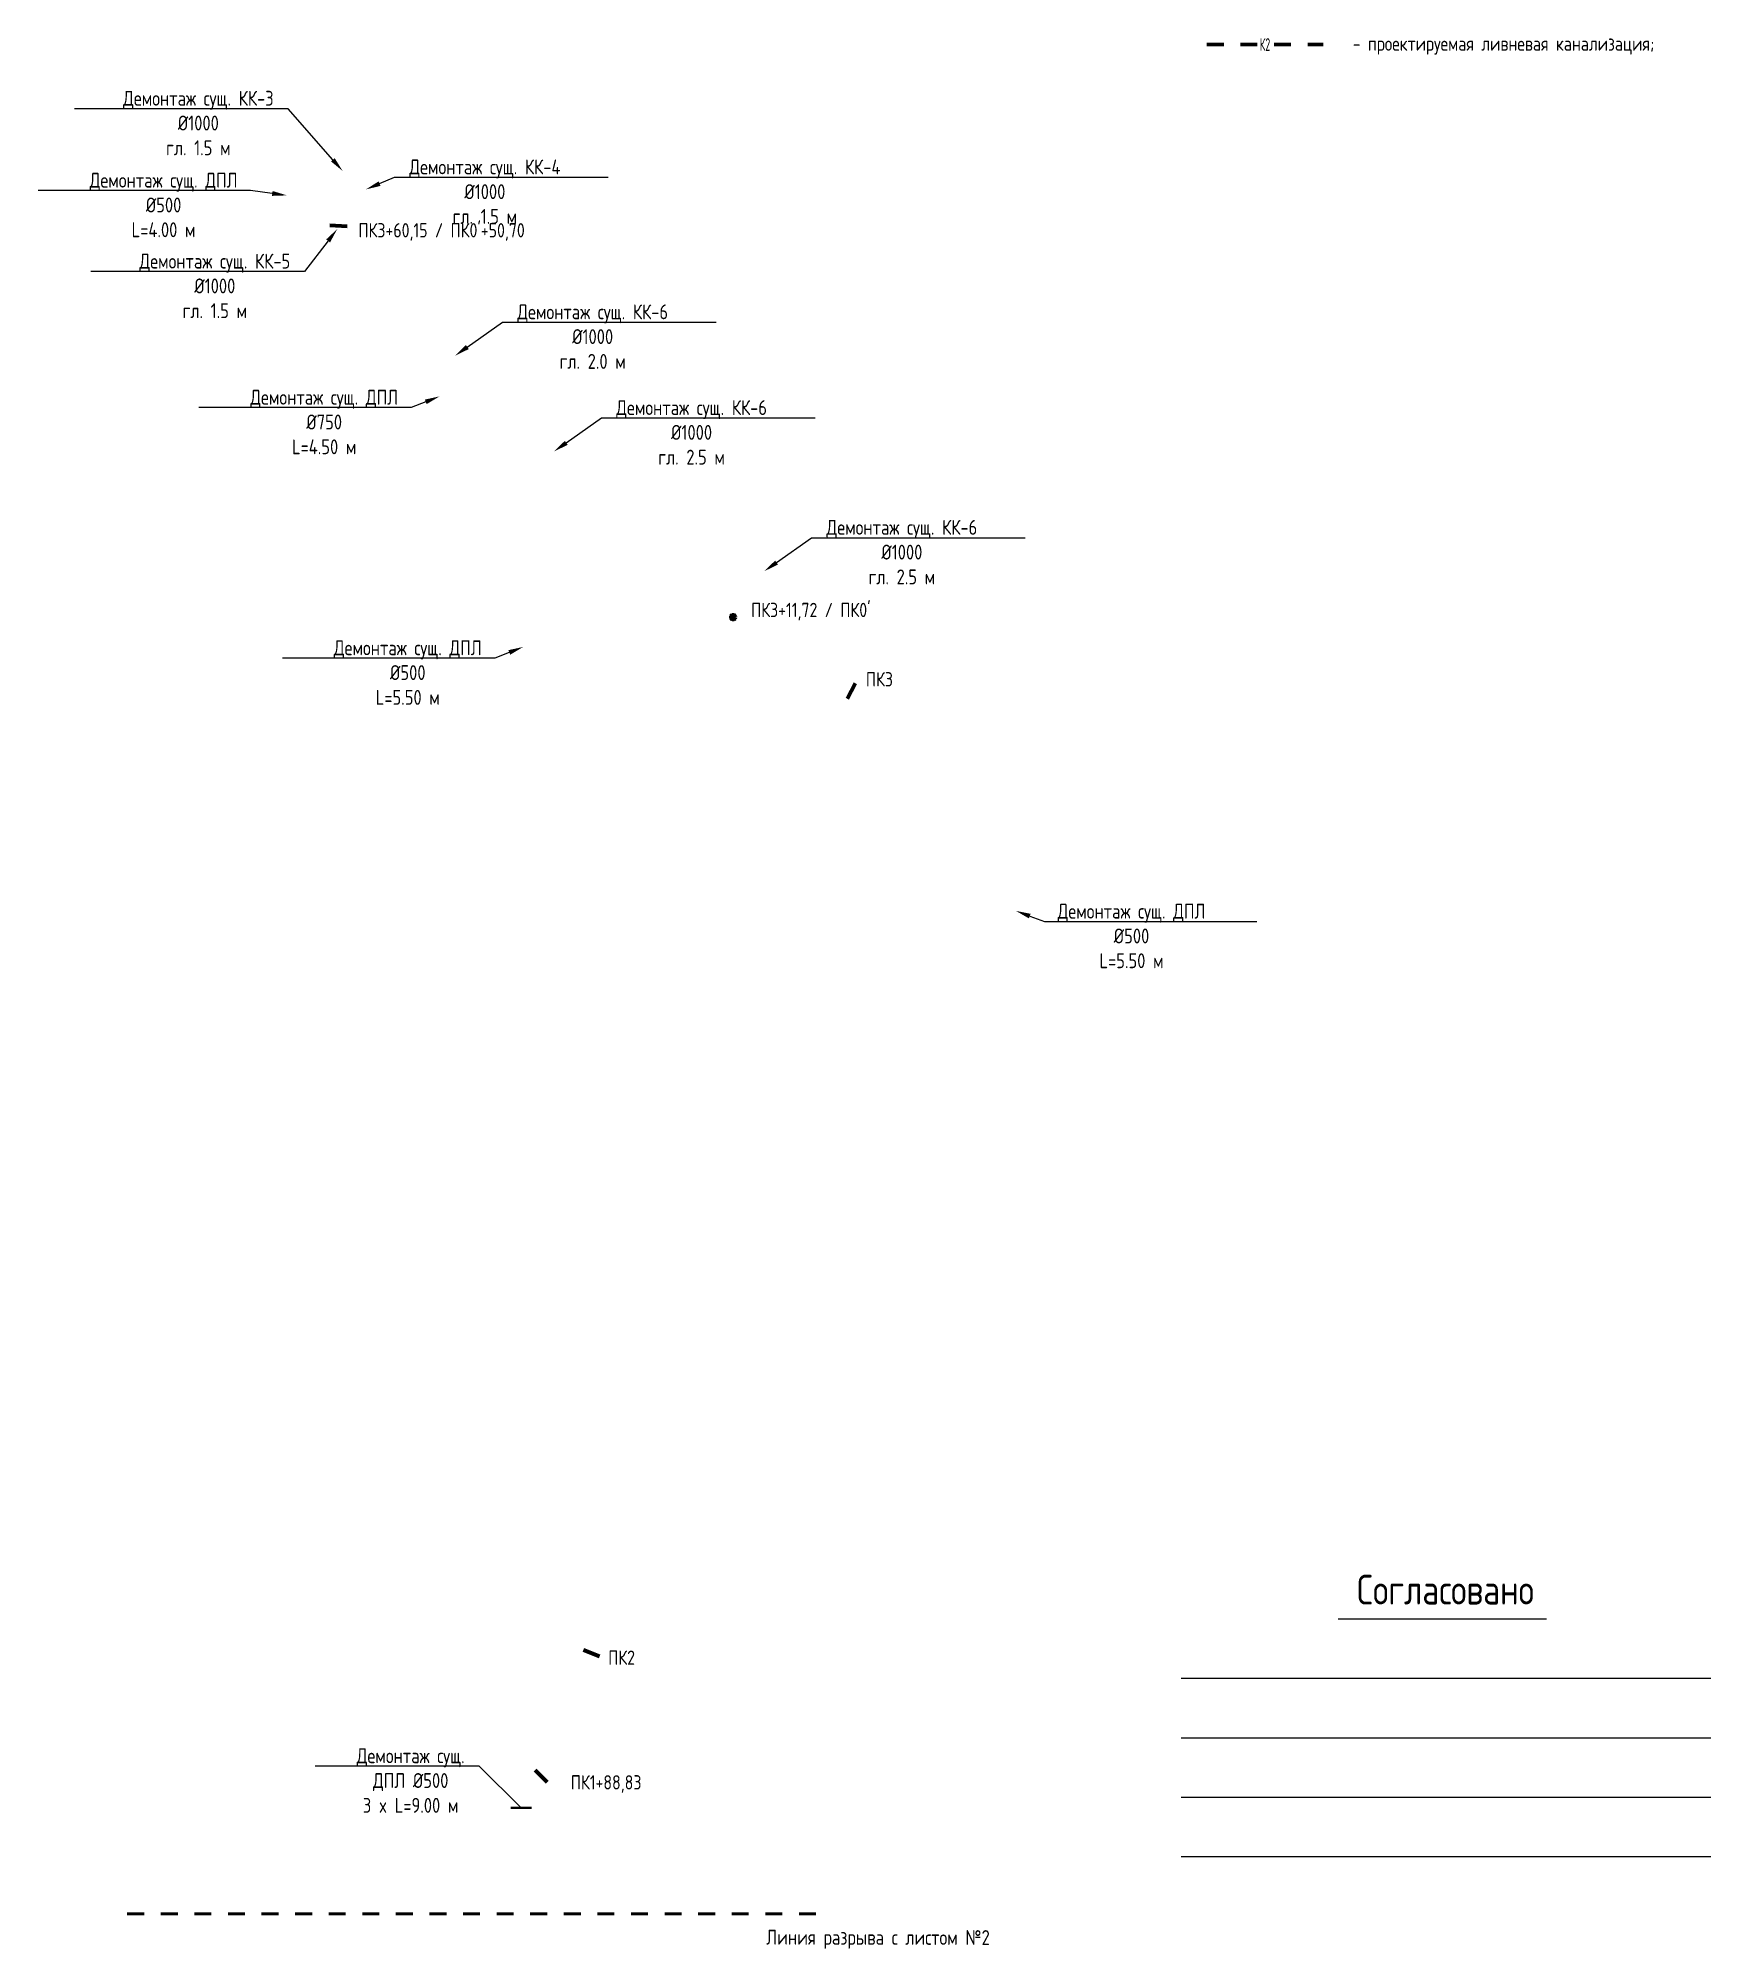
# Model space of a CAD drawing. Header units: millimetres. Extents: x 0 to 24353794, y -11289 to 22795266.
# Drawn here: x 23888701 to 24029252, y 22559417 to 22720024 of the extents above; entities that cross this region are included whole.
import ezdxf
from ezdxf import colors
from ezdxf.entities.mleader import LeaderData, LeaderLine
from ezdxf.math import Vec2, Vec3

# ---------------------------------------------------------------- set-up
doc = ezdxf.new("R2010")
doc.units = ezdxf.units.MM
doc.set_wipeout_variables(frame=1)
doc.linetypes.add('Штриховая', pattern=[2822.222233, 1411.111116, -1411.111116])
for name, color, linetype, lineweight in [('Text blocks_Ном._пера__28', 7, 'Continuous', 13), ('В1', 140, 'Continuous', 40), ('ВК_Текст', 7, 'Continuous', 25), ('Пикеты', 1, 'Continuous', 60), ('Труба К2', 7, 'Continuous', 60)]:
    doc.layers.add(name, color=color, linetype=linetype, lineweight=lineweight)
doc.layers.add('Выноски', color=7, linetype='Continuous')
doc.styles.add('GOST 2.304', font='GOST_type.ttf')
doc.styles.add('GOST_100', font='cs_gost2304.shx', dxfattribs={"width": 0.7, "height": 300})

msp = doc.modelspace()

# ---------------------------------------------------------------- texts
at = {"insert": (23949880.2, 22561018.5), "char_height": 1250, "attachment_point": 1, "rotation": 359.898905, "style": 'GOST 2.304'}
msp.add_mtext_dynamic_manual_height_columns('Линия разрыва с листом №2', width=25694.826, gutter_width=12.5, heights=[0], dxfattribs=at)
at = {"layer": 'Text blocks_Ном._пера__28', "style": 'GOST 2.304'}
msp.add_text('- проектируемая ливневая канализация;', height=1200, dxfattribs=at).set_placement((23999165.8, 22718971.4))
at = {"layer": 'Пикеты', "style": 'GOST 2.304'}
for s, p in [("ПК3+60,15 / ПК0'+50,70 ", (23915605, 22703280, -228747)), ("ПК3+11,72 / ПК0'", (23948605.1, 22671362.8, -228747)), ('ПК3', (23958253.4, 22665533.7, -228747)), ('ПК2', (23936595.1, 22583291.3, -228747)), ('ПК1+88,83', (23933453.5, 22572808.2, -228747))]:
    msp.add_text(s, height=1200, dxfattribs=at).set_placement(p)

# ---------------------------------------------------------------- blocks, each defined once
blk = doc.blocks.new('_ArchTick')
at = {"color": 0, "linetype": 'ByBlock', "const_width": 0.15}
blk.add_lwpolyline([(-0.5, -0.5), (0.5, 0.5)], dxfattribs=at)
blk = doc.blocks.new('*U4')
at = {"color": 255}
blk.add_wipeout([(-200, 125), (200, 125), (200, -125), (-200, -125)], dxfattribs=at)
at = {"layer": 'ВК_Текст', "insert": (0, 0), "char_height": 250, "attachment_point": 5, "style": 'GOST_100'}
blk.add_mtext('К2', dxfattribs=at)

# ---------------------------------------------------------------- hatches: boundary and pattern name
at = {"layer": 'Пикеты'}
h = msp.add_hatch(dxfattribs=at)
h.set_pattern_fill('ANGLE', color=256)
h.set_pattern_definition([(0, (-327504.5386, -3791.1246), (0, 6.985), [5.08, -1.905]), (90, (-327504.5386, -3791.1246), (-6.985, 4e-16), [5.08, -1.905])])
h.paths.add_polyline_path([(23946892.6, 22671353.2, 1), (23947297.4, 22671353.2, 1)])

# ---------------------------------------------------------------- linework, layer by layer
at = {"color": 1, "linetype": 'Штриховая', "lineweight": 50}
msp.add_line((23896188.2, 22562352.9, 115163), (23954061.9, 22562352.9, 115163), dxfattribs=at)
at = {"layer": 'Пикеты', "color": 240, "lineweight": 70, "true_color": 0xed1f24}
for p, q in [((23914654.1, 22704186.2), (23913205.9, 22704285.9)), ((23957361.5, 22665774.2), (23956665.9, 22664500)), ((23935880, 22583985.5), (23934534.7, 22584530.9)), ((23931478.9, 22573418.2), (23930451.6, 22574443.8))]:
    msp.add_line(p, q, dxfattribs=at)
at = {"layer": 'Пикеты'}
msp.add_circle((23947095, 22671353.2), 202.4, dxfattribs=at)

# ---------------------------------------------------------------- block references
at = {"layer": 'ВК_Текст', "xscale": 4.266666666666672, "yscale": 4.266666666666672, "zscale": 4.266666666666672}
msp.add_blockref('*U4', (23991794.1, 22719489), dxfattribs=at)

msp.set_redraw_order([(e.dxf.handle, doc.entitydb.next_handle()) for e in msp.query("TEXT MTEXT ATTDEF DIMENSION ARC_DIMENSION")])  # texts and dimensions are drawn at this point

# ---------------------------------------------------------------- leaders
at = {"layer": 'Выноски', "color": 0, "lineweight": -2}
ml = msp.add_multileader_mtext('Standard', dxfattribs=at)
ml.set_content('{\\C0;Демонтаж сущ. КК-3\\P%%C1000\\Pгл. 1.5 м}', color=5, style='GOST 2.304')
ml.set_leader_properties(lineweight=-3)
ml.build(insert=Vec2(0, 0))
ml.multileader.update_dxf_attribs({"text_left_attachment_type": 6, "text_right_attachment_type": 6, "dogleg_length": 1, "arrow_head_size": 1250, "scale": 500})
ctx = ml.context
ctx.base_point, ctx.scale, ctx.char_height, ctx.arrow_head_size, ctx.landing_gap_size, ctx.plane_origin = Vec3(23894717.4, 22714100.4, -181), 500, 1250, 1250, 900, Vec3(23916021.9, 22688444.9, -181)
ctx.left_attachment, ctx.right_attachment, ctx.text_align_type = 6, 6, 1
notes = []
notes.append((ctx, [(1, (1, 1, 0), (23909696.2, 22714100.4, -181), (-1, 0), 99.8, [(1, [(23914284.6, 22708862, -181)], 0, [])])]))
ctx.mtext.insert, ctx.mtext.alignment, ctx.mtext.flow_direction = Vec3(23902156.9, 22715600.4, -181), 2, 5
ml = msp.add_multileader_mtext('Standard', dxfattribs=at)
ml.set_content('{\\C0;Демонтаж сущ. ДПЛ\\P%%C500\\PL=4.00 м}', color=5, style='GOST 2.304')
ml.set_leader_properties(lineweight=-3)
ml.build(insert=Vec2(0, 0))
ml.multileader.update_dxf_attribs({"text_left_attachment_type": 6, "text_right_attachment_type": 6, "dogleg_length": 1, "arrow_head_size": 1250, "scale": 500})
ctx = ml.context
ctx.base_point, ctx.scale, ctx.char_height, ctx.arrow_head_size, ctx.landing_gap_size, ctx.plane_origin = Vec3(23892020.8, 22707213.2), 500, 1250, 1250, 900, Vec3(23886647.7, 22680596.1)
ctx.left_attachment, ctx.right_attachment, ctx.text_align_type = 6, 6, 1
notes.append((ctx, [(1, (1, 1, 0), (23906552.9, 22707213.2), (-1, 0), 99.8, [(1, [(23909610.9, 22706811.4)], 0, [])])]))
ctx.mtext.insert, ctx.mtext.alignment, ctx.mtext.flow_direction = Vec3(23899236.9, 22708713.2), 2, 5
ml = msp.add_multileader_mtext('Standard', dxfattribs=at)
ml.set_content('{\\C0;Демонтаж сущ. КК-4\\P%%C1000\\Pгл. 1.5 м}', color=5, style='GOST 2.304')
ml.set_leader_properties(lineweight=-3)
ml.build(insert=Vec2(0, 0))
ml.multileader.update_dxf_attribs({"text_left_attachment_type": 6, "text_right_attachment_type": 6, "dogleg_length": 1, "arrow_head_size": 1250, "scale": 500})
ctx = ml.context
ctx.base_point, ctx.scale, ctx.char_height, ctx.arrow_head_size, ctx.landing_gap_size, ctx.plane_origin = Vec3(23918749.3, 22708332.1), 500, 1250, 1250, 900, Vec3(23937880.8, 22685119)
ctx.left_attachment, ctx.right_attachment, ctx.text_align_type = 6, 6, 1
notes.append((ctx, [(0, (1, 1, 0), (23918649.5, 22708332.1), (1, 0), 99.8, [(1, [(23916233.8, 22707311.6)], 0, [])])]))
ctx.mtext.insert, ctx.mtext.alignment, ctx.mtext.flow_direction = Vec3(23926233.9, 22709832.1), 2, 5
ml = msp.add_multileader_mtext('Standard', dxfattribs=at)
ml.set_content('{\\C0;Демонтаж сущ. КК-5\\P%%C1000\\Pгл. 1.5 м}', color=5, style='GOST 2.304')
ml.set_leader_properties(lineweight=-3)
ml.build(insert=Vec2(0, 0))
ml.multileader.update_dxf_attribs({"text_left_attachment_type": 6, "text_right_attachment_type": 6, "dogleg_length": 1, "arrow_head_size": 1250, "scale": 500})
ctx = ml.context
ctx.base_point, ctx.scale, ctx.char_height, ctx.arrow_head_size, ctx.landing_gap_size, ctx.plane_origin = Vec3(23896102.4, 22700409.5), 500, 1250, 1250, 900, Vec3(23913237.6, 22680620.2)
ctx.left_attachment, ctx.right_attachment, ctx.text_align_type = 6, 6, 1
notes.append((ctx, [(1, (1, 1, 0), (23911081.3, 22700409.5), (-1, 0), 99.8, [(1, [(23913826.3, 22703976.4)], 0, [])])]))
ctx.mtext.insert, ctx.mtext.alignment, ctx.mtext.flow_direction = Vec3(23903541.9, 22701909.5), 2, 5
ml = msp.add_multileader_mtext('Standard', dxfattribs=at)
ml.set_content('{\\C0;Демонтаж сущ. КК-6\\P%%C1000\\Pгл. 2.0 м}', color=5, style='GOST 2.304')
ml.set_leader_properties(lineweight=-3)
ml.build(insert=Vec2(0, 0))
ml.multileader.update_dxf_attribs({"text_left_attachment_type": 6, "text_right_attachment_type": 6, "dogleg_length": 1, "arrow_head_size": 1250, "scale": 500})
ctx = ml.context
ctx.base_point, ctx.scale, ctx.char_height, ctx.arrow_head_size, ctx.landing_gap_size, ctx.plane_origin = Vec3(23927809.2, 22696147.9), 500, 1250, 1250, 900, Vec3(23922436.1, 22669530.8)
ctx.left_attachment, ctx.right_attachment, ctx.text_align_type = 6, 6, 1
notes.append((ctx, [(0, (1, 1, 0), (23927709.3, 22696147.9), (1, 0), 99.8, [(1, [(23923740.6, 22693337)], 0, [])])]))
ctx.mtext.insert, ctx.mtext.alignment, ctx.mtext.flow_direction = Vec3(23935293.3, 22697647.9), 2, 5
ml = msp.add_multileader_mtext('Standard', dxfattribs=at)
ml.set_content('{\\C0;Демонтаж сущ. ДПЛ\\P%%C750\\PL=4.50 м}', color=5, style='GOST 2.304')
ml.set_leader_properties(lineweight=-3)
ml.build(insert=Vec2(0, 0))
ml.multileader.update_dxf_attribs({"text_left_attachment_type": 6, "text_right_attachment_type": 6, "dogleg_length": 1, "arrow_head_size": 1250, "scale": 500})
ctx = ml.context
ctx.base_point, ctx.scale, ctx.char_height, ctx.arrow_head_size, ctx.landing_gap_size, ctx.plane_origin = Vec3(23905516.7, 22688967.7), 500, 1250, 1250, 900, Vec3(23900143.6, 22662350.6)
ctx.left_attachment, ctx.right_attachment, ctx.text_align_type = 6, 6, 1
notes.append((ctx, [(1, (1, 1, 0), (23920048.8, 22688967.7), (-1, 0), 99.8, [(1, [(23922426.5, 22689916.5)], 0, [])])]))
ctx.mtext.insert, ctx.mtext.alignment, ctx.mtext.flow_direction = Vec3(23912732.8, 22690467.7), 2, 5
ml = msp.add_multileader_mtext('Standard', dxfattribs=at)
ml.set_content('{\\C0;Демонтаж сущ. КК-6\\P%%C1000\\Pгл. 2.5 м}', color=5, style='GOST 2.304')
ml.set_leader_properties(lineweight=-3)
ml.build(insert=Vec2(0, 0))
ml.multileader.update_dxf_attribs({"text_left_attachment_type": 6, "text_right_attachment_type": 6, "dogleg_length": 1, "arrow_head_size": 1250, "scale": 500})
ctx = ml.context
ctx.base_point, ctx.scale, ctx.char_height, ctx.arrow_head_size, ctx.landing_gap_size, ctx.plane_origin = Vec3(23936121.7, 22688098), 500, 1250, 1250, 900, Vec3(23930748.6, 22661480.9)
ctx.left_attachment, ctx.right_attachment, ctx.text_align_type = 6, 6, 1
notes.append((ctx, [(0, (1, 1, 0), (23936021.8, 22688098), (1, 0), 99.8, [(1, [(23932053.1, 22685287)], 0, [])])]))
ctx.mtext.insert, ctx.mtext.alignment, ctx.mtext.flow_direction = Vec3(23943605.8, 22689598), 2, 5
ml = msp.add_multileader_mtext('Standard', dxfattribs=at)
ml.set_content('{\\C0;Демонтаж сущ. КК-6\\P%%C1000\\Pгл. 2.5 м}', color=5, style='GOST 2.304')
ml.set_leader_properties(lineweight=-3)
ml.build(insert=Vec2(0, 0))
ml.multileader.update_dxf_attribs({"text_left_attachment_type": 6, "text_right_attachment_type": 6, "dogleg_length": 1, "arrow_head_size": 1250, "scale": 500})
ctx = ml.context
ctx.base_point, ctx.scale, ctx.char_height, ctx.arrow_head_size, ctx.landing_gap_size, ctx.plane_origin = Vec3(23953792.5, 22678032.9), 500, 1250, 1250, 900, Vec3(23948419.4, 22651415.9)
ctx.left_attachment, ctx.right_attachment, ctx.text_align_type = 6, 6, 1
notes.append((ctx, [(0, (1, 1, 0), (23953692.7, 22678032.9), (1, 0), 99.8, [(1, [(23949723.9, 22675222)], 0, [])])]))
ctx.mtext.insert, ctx.mtext.alignment, ctx.mtext.flow_direction = Vec3(23961276.7, 22679532.9), 2, 5
ml = msp.add_multileader_mtext('Standard', dxfattribs=at)
ml.set_content('{\\C0;Демонтаж сущ. ДПЛ\\P%%C500\\PL=5.50 м}', color=5, style='GOST 2.304')
ml.set_leader_properties(lineweight=-3)
ml.build(insert=Vec2(0, 0))
ml.multileader.update_dxf_attribs({"text_left_attachment_type": 6, "text_right_attachment_type": 6, "dogleg_length": 1, "arrow_head_size": 1250, "scale": 500})
ctx = ml.context
ctx.base_point, ctx.scale, ctx.char_height, ctx.arrow_head_size, ctx.landing_gap_size, ctx.plane_origin = Vec3(23912540.6, 22667904.5), 500, 1250, 1250, 900, Vec3(23907167.5, 22641287.4)
ctx.left_attachment, ctx.right_attachment, ctx.text_align_type = 6, 6, 1
notes.append((ctx, [(1, (1, 1, 0), (23927072.6, 22667904.5), (-1, 0), 99.8, [(1, [(23929450.3, 22668853.3)], 0, [])])]))
ctx.mtext.insert, ctx.mtext.alignment, ctx.mtext.flow_direction = Vec3(23919756.7, 22669404.5), 2, 5
ml = msp.add_multileader_mtext('Standard', dxfattribs=at)
ml.set_content('{\\C0;Демонтаж сущ. ДПЛ\\P%%C500\\PL=5.50 м}', color=5, style='GOST 2.304')
ml.set_leader_properties(lineweight=-3)
ml.build(insert=Vec2(0, 0))
ml.multileader.update_dxf_attribs({"text_left_attachment_type": 6, "text_right_attachment_type": 6, "dogleg_length": 1, "arrow_head_size": 1250, "scale": 500})
ctx = ml.context
ctx.base_point, ctx.scale, ctx.char_height, ctx.arrow_head_size, ctx.landing_gap_size, ctx.plane_origin = Vec3(23973358.6, 22645764.7), 500, 1250, 1250, 900, Vec3(23967985.5, 22619147.6)
ctx.left_attachment, ctx.right_attachment, ctx.text_align_type = 6, 6, 1
notes.append((ctx, [(0, (1, 1, 0), (23973258.8, 22645764.7), (1, 0), 99.8, [(1, [(23970854.4, 22646665.9)], 0, [])])]))
ctx.mtext.insert, ctx.mtext.alignment, ctx.mtext.flow_direction = Vec3(23980574.7, 22647264.7), 2, 5
ml = msp.add_multileader_mtext('Standard', dxfattribs=at)
ml.set_content('{\\C0;Демонтаж сущ.\\PДПЛ %%C500\\P3 x L=9.00 м}', color=5, style='GOST 2.304')
ml.set_leader_properties(lineweight=-3)
ml.set_arrow_properties(name='ARCHTICK')
ml.build(insert=Vec2(0, 0))
ml.multileader.update_dxf_attribs({"text_left_attachment_type": 6, "text_right_attachment_type": 6, "dogleg_length": 1, "arrow_head_size": 1250, "scale": 500})
ctx = ml.context
ctx.base_point, ctx.scale, ctx.char_height, ctx.arrow_head_size, ctx.landing_gap_size, ctx.plane_origin = Vec3(23914331.3, 22574768.4), 500, 1250, 1250, 900, Vec3(23917290.5, 22548707.9)
ctx.left_attachment, ctx.right_attachment, ctx.text_align_type = 6, 6, 1
notes.append((ctx, [(1, (1, 1, 0), (23925763.8, 22574768.4), (-1, 0), 99.8, [(1, [(23929288.1, 22571260.7)], 0, [])])]))
ctx.mtext.insert, ctx.mtext.alignment, ctx.mtext.flow_direction = Vec3(23919997.6, 22576268.4), 2, 5
for ctx, leaders in notes:
    for number, flags, end, landing, length, lines in leaders:
        leader = LeaderData()
        leader.index, (leader.has_last_leader_line, leader.has_dogleg_vector, leader.attachment_direction) = number, flags
        leader.last_leader_point, leader.dogleg_vector, leader.dogleg_length = Vec3(end), Vec3(landing), length
        for number, points, colour, breaks in lines:
            line = LeaderLine()
            line.index, line.vertices, line.color, line.breaks = number, Vec3.list(points), colors.encode_raw_color(colour), breaks
            leader.lines.append(line)
        ctx.leaders.append(leader)

# ---------------------------------------------------------------- next in the draw order: linework, layer by layer
at = {"layer": 'Труба К2', "linetype": 'Штриховая'}
msp.add_line((23986913.4, 22719489), (23996674.9, 22719489), dxfattribs=at)

# ---------------------------------------------------------------- next in the draw order: leaders
at = {"layer": 'В1', "color": 0, "linetype": 'ByBlock', "lineweight": -3}
ml = msp.add_multileader_mtext('Standard', dxfattribs=at)
ml.set_content('{\\C0;Согласовано}', color=5, style='GOST 2.304')
ml.set_leader_properties(lineweight=-3)
ml.build(insert=Vec2(0, 0))
ml.multileader.update_dxf_attribs({"text_left_attachment_type": 6, "text_right_attachment_type": 6, "dogleg_length": 1, "arrow_head_size": 1250, "scale": 500})
ctx = ml.context
ctx.base_point, ctx.scale, ctx.char_height, ctx.arrow_head_size, ctx.landing_gap_size, ctx.plane_origin = Vec3(23998370.7, 22587856.2), 500, 2500, 1250, 900, Vec3(24017612.1, 22584586.9)
ctx.left_attachment, ctx.right_attachment, ctx.text_align_type = 6, 6, 1
notes = []
notes.append((ctx, [(0, (0, 0, 0), (0, 0), (1, 0), 1, [])]))
ctx.mtext.insert, ctx.mtext.alignment, ctx.mtext.flow_direction = Vec3(24006954.8, 22590856.2), 2, 5
ctx.mtext.has_bg_fill, ctx.mtext.bg_color, ctx.mtext.bg_scale_factor, ctx.mtext.bg_transparency, ctx.mtext.use_window_bg_color = 1, -1027028792, 1.5, 0, 1
for ctx, leaders in notes:
    for number, flags, end, landing, length, lines in leaders:
        leader = LeaderData()
        leader.index, (leader.has_last_leader_line, leader.has_dogleg_vector, leader.attachment_direction) = number, flags
        leader.last_leader_point, leader.dogleg_vector, leader.dogleg_length = Vec3(end), Vec3(landing), length
        for number, points, colour, breaks in lines:
            line = LeaderLine()
            line.index, line.vertices, line.color, line.breaks = number, Vec3.list(points), colors.encode_raw_color(colour), breaks
            leader.lines.append(line)
        ctx.leaders.append(leader)

# ---------------------------------------------------------------- next in the draw order: linework, layer by layer
for p, q in [((23997947.4, 22587164), (24015455, 22587164)), ((23984754, 22582164), (24029252, 22582164)), ((23984754, 22577164), (24029252, 22577164)), ((23984754, 22572164), (24029252, 22572164)), ((23984754, 22567164), (24029252, 22567164))]:
    msp.add_line(p, q)

# ---------------------------------------------------------------- next in the draw order: leaders
ml = msp.add_multileader_mtext('Standard', dxfattribs=at)
ml.set_content('{\\C0;Согласовано}', color=5, style='GOST 2.304')
ml.set_leader_properties(lineweight=-3)
ml.build(insert=Vec2(0, 0))
ml.multileader.update_dxf_attribs({"text_left_attachment_type": 6, "text_right_attachment_type": 6, "dogleg_length": 1, "arrow_head_size": 1250, "scale": 500})
ctx = ml.context
ctx.base_point, ctx.scale, ctx.char_height, ctx.arrow_head_size, ctx.landing_gap_size, ctx.plane_origin = Vec3(24318694.4, 22586548.4), 500, 2500, 1250, 900, Vec3(24337935.8, 22583279)
ctx.left_attachment, ctx.right_attachment, ctx.text_align_type = 6, 6, 1
notes = []
notes.append((ctx, [(0, (0, 0, 0), (0, 0), (1, 0), 1, [])]))
ctx.mtext.insert, ctx.mtext.alignment, ctx.mtext.flow_direction = Vec3(24327278.4, 22589548.4), 2, 5
ctx.mtext.has_bg_fill, ctx.mtext.bg_color, ctx.mtext.bg_scale_factor, ctx.mtext.bg_transparency, ctx.mtext.use_window_bg_color = 1, -1027028792, 1.5, 0, 1
for ctx, leaders in notes:
    for number, flags, end, landing, length, lines in leaders:
        leader = LeaderData()
        leader.index, (leader.has_last_leader_line, leader.has_dogleg_vector, leader.attachment_direction) = number, flags
        leader.last_leader_point, leader.dogleg_vector, leader.dogleg_length = Vec3(end), Vec3(landing), length
        for number, points, colour, breaks in lines:
            line = LeaderLine()
            line.index, line.vertices, line.color, line.breaks = number, Vec3.list(points), colors.encode_raw_color(colour), breaks
            leader.lines.append(line)
        ctx.leaders.append(leader)

doc.saveas('drawing.dxf')
